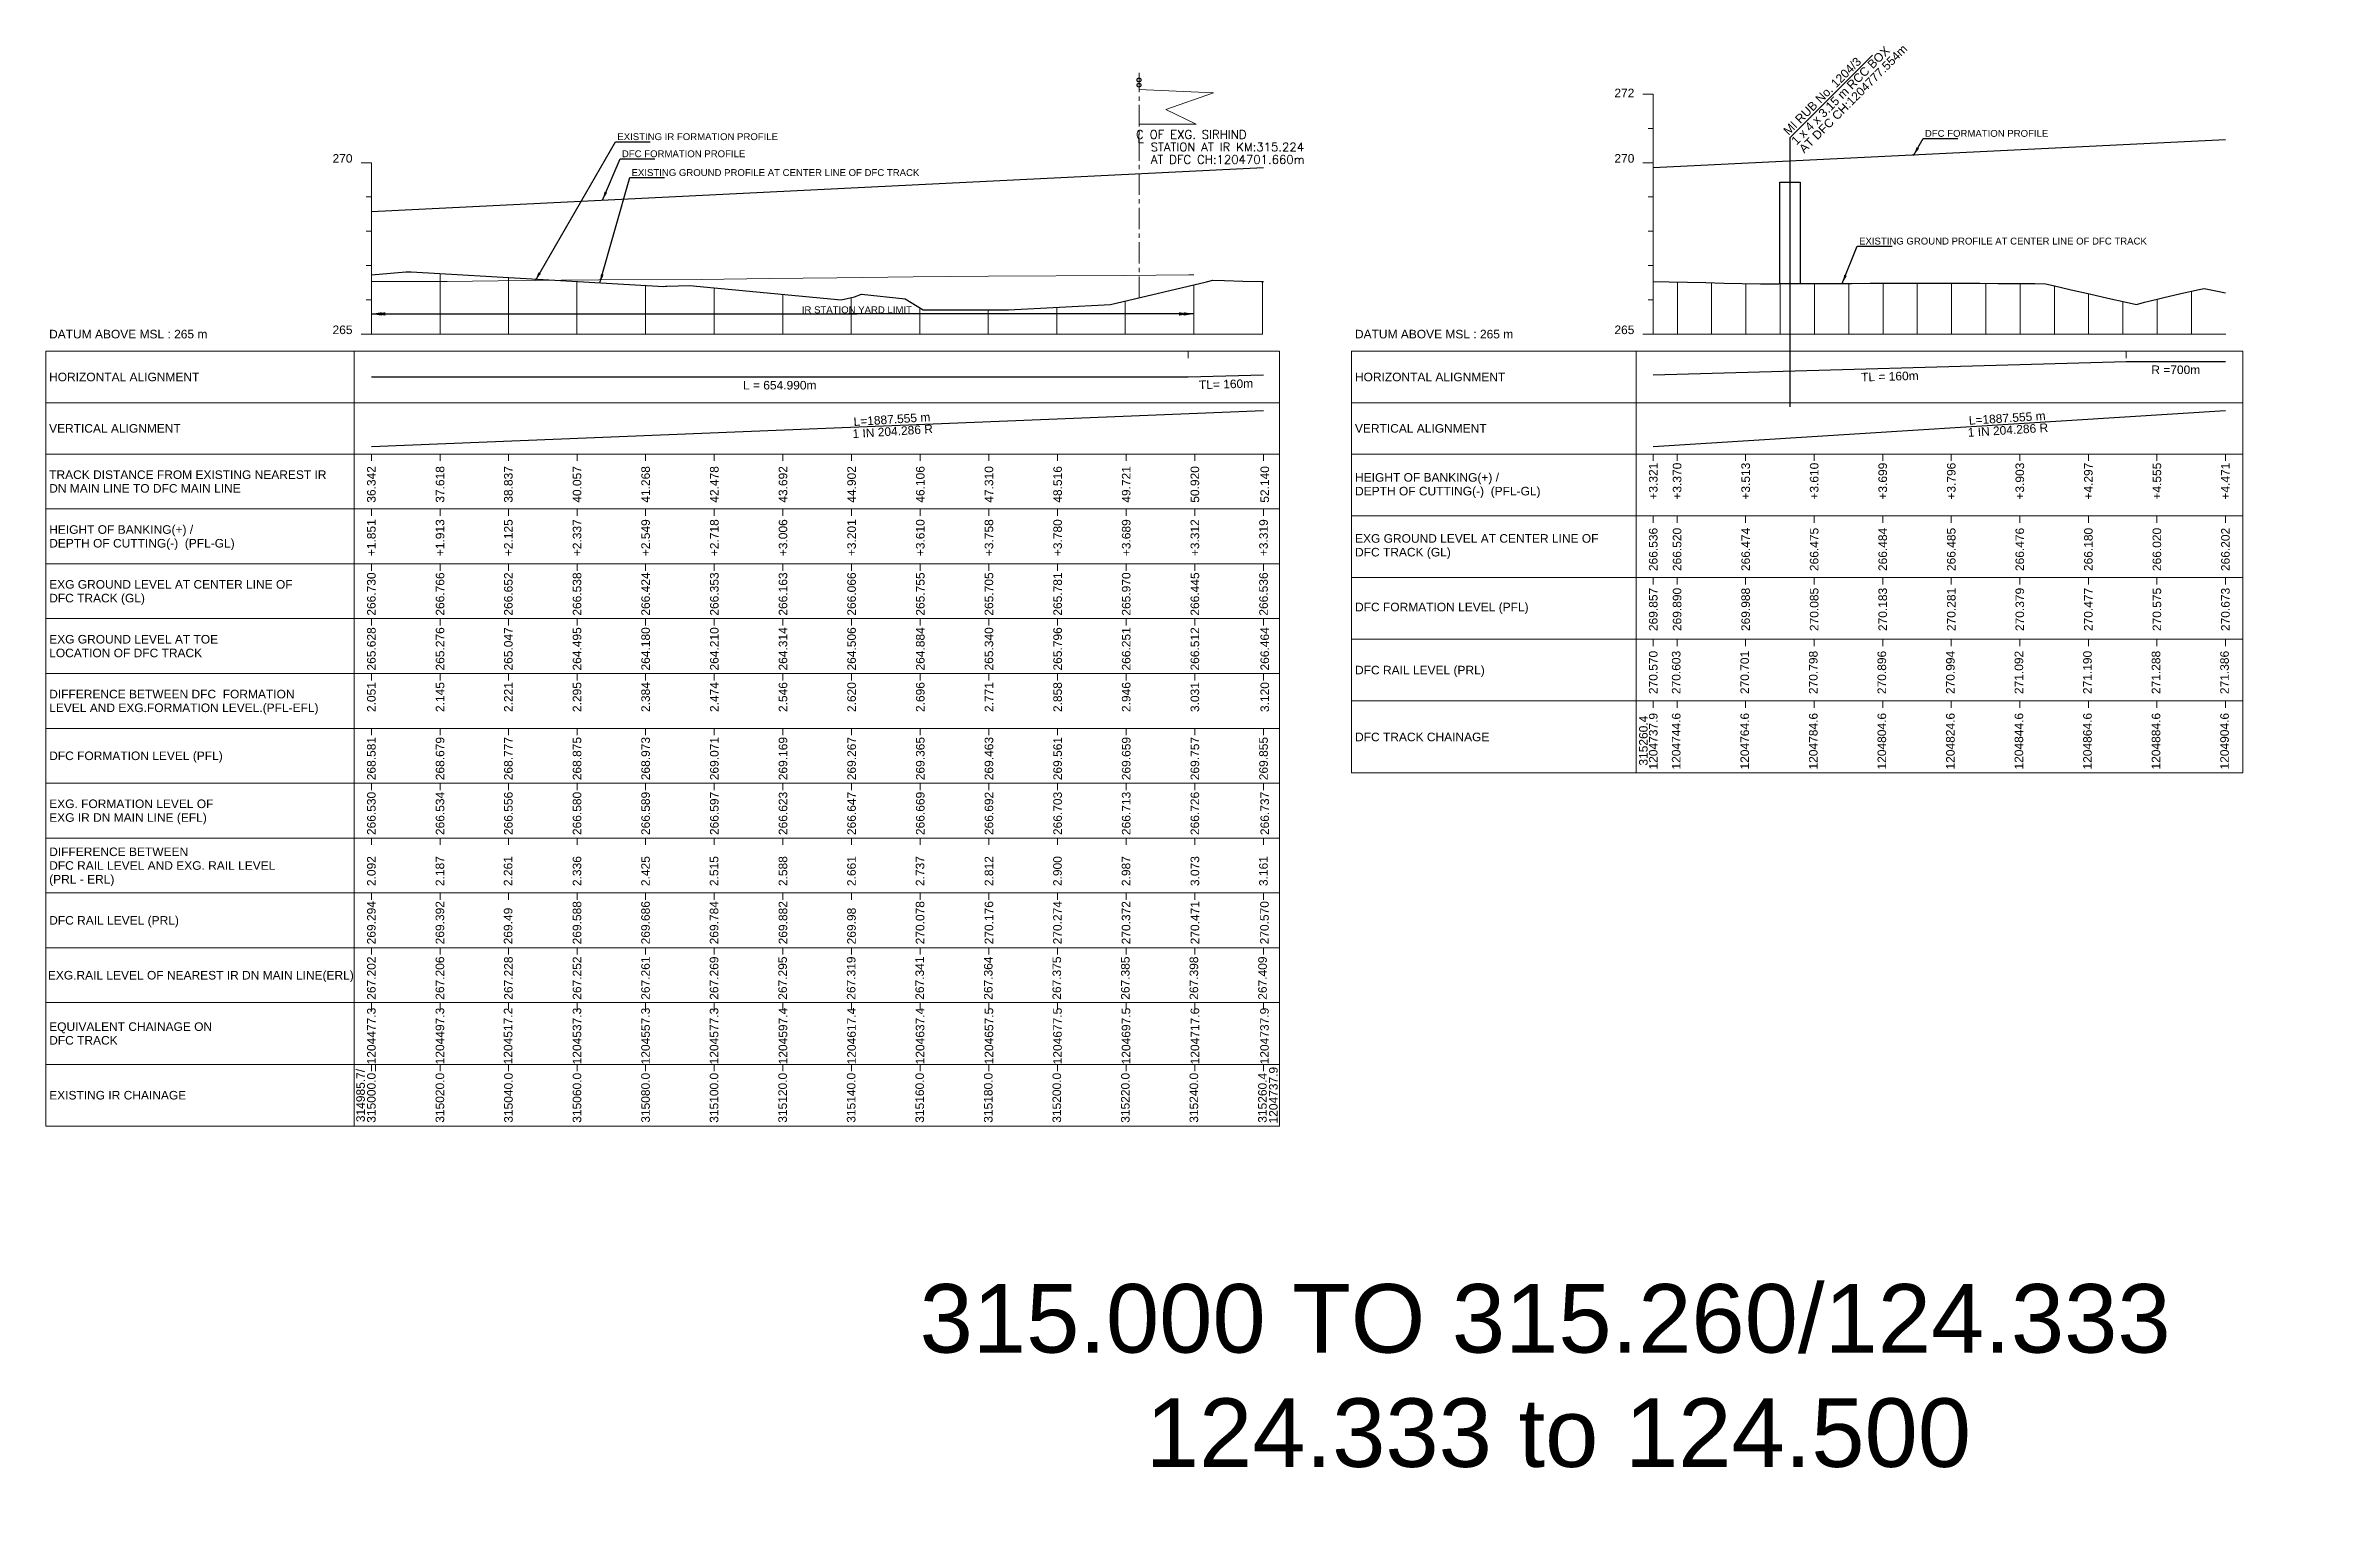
# Model space of a CAD drawing. Header units: metres. Extents: x 33905 to 43505, y -12340 to -11815.
# Drawn here: x 33905 to 34573, y -12340 to -11916 of the extents above; entities that cross this region are included whole.
import ezdxf
from ezdxf.enums import TextEntityAlignment as Align

# ---------------------------------------------------------------- set-up
doc = ezdxf.new("R2010")
doc.units = ezdxf.units.M
doc.header["$MEASUREMENT"] = 0
doc.linetypes.add('CENTER', pattern=[2, 1.25, -0.25, 0.25, -0.25])
doc.layers.get('0').update_dxf_attribs({"lineweight": 0})
for name, color, linetype, lineweight in [('LS BRIDGE INDICATION', 10, 'Continuous', 30), ('LS CUT FILL', 10, 'Continuous', 0), ('LS DATUM', 7, 'Continuous', 0), ('LS DATUM X', 7, 'Continuous', 0), ('LS DATUM Y', 7, 'Continuous', 0), ('LS DIFF. EXG.RL & PRO. RL', 10, 'Continuous', 0), ('LS DIFF. PFL & EFL', 10, 'Continuous', 0), ('LS EXG GL', 7, 'Continuous', 0), ('LS EXG IR CH', 7, 'Continuous', 0), ('LS EXG RL', 7, 'Continuous', 0), ('LS EXG. FL', 7, 'Continuous', 0), ('LS EXG. GL', 7, 'Continuous', 0), ('LS EXG. GL AT PRO. TOE', 7, 'Continuous', 0), ('LS EXG. IR CH', 7, 'Continuous', 0), ('LS EXG. RL', 7, 'Continuous', 0), ('LS FRAME', 7, 'Continuous', 0), ('LS PFL-EFL', 10, 'Continuous', 0), ('LS PRL-ERL', 10, 'Continuous', 0), ('LS PRO FL', 10, 'Continuous', 0), ('LS PRO. CUT & FILL', 10, 'Continuous', 0), ('LS PRO. DFCC CH', 10, 'Continuous', 0), ('LS PRO. FL', 10, 'Continuous', 0), ('LS PRO. RL', 10, 'Continuous', 0), ('LS PROFILE EXG FL', 7, 'Continuous', 25), ('LS PROFILE EXG GL', 7, 'Continuous', 30), ('LS PROFILE PRO FL', 1, 'Continuous', 30), ('LS TICKS', 7, 'Continuous', 0), ('LS TRACK CENTER', 10, 'Continuous', 0), ("LS TRACK CENTER's", 10, 'Continuous', 0), ('Profile Grid', 7, 'Continuous', 0)]:
    doc.layers.add(name, color=color, linetype=linetype, lineweight=lineweight)
for name, color, linetype in [("LS BRIDGE'S", 7, 'Continuous'), ('LS HORIZONTAL ALIGNMENT', 10, 'Continuous'), ('LS VERTICAL ALIGNMENT', 10, 'Continuous'), ('ref text', 3, 'Continuous'), ('STATION YARD LIMIT IN LS', 7, 'Continuous')]:
    doc.layers.add(name, color=color, linetype=linetype)
doc.styles.add('ROMANT', font='romant__.ttf')
doc.styles.get("Standard").update_dxf_attribs({"font": 'arial.ttf'})
doc.styles.add('Style-Arial', font='arial.ttf')
doc.styles.add('StyleArial', font='arial.ttf')
doc.dimstyles.get("Standard").update_dxf_attribs({"dimtxt": 0.18, "dimasz": 0.18, "dimexe": 0.18, "dimexo": 0.0625, "dimgap": 0.09, "dimtad": 0, "dimtih": 1, "dimtoh": 1, "dimdec": 4, "dimzin": 0, "dimdsep": 46, "dimtxsty": 'Standard', "dimcen": 0.09, "dimadec": 0, "dimazin": 0, "dimtfac": 1, "dimtdec": 4, "dimtofl": 0, "dimtmove": 0, "dimatfit": 3, "dimfxl": 1, "dimtolj": 1, "dimtzin": 0, "dimarcsym": 0})

msp = doc.modelspace()

# ---------------------------------------------------------------- texts
at = {"layer": "LS BRIDGE'S", "color": 10}
for s, p in [('1 x 4 x 3.15 m RCC BOX', (34415.83, -11945.01)), ('AT DFC CH:1204777.554m', (34418.09, -11947.39)), ('MI RUB No. 1204/3', (34413.53, -11942.17))]:
    msp.add_text(s, height=2.5, rotation=45, dxfattribs=at).set_placement(p)
at = {"layer": 'LS CUT FILL', "style": 'Style-Arial'}
for s, p in [('+3.321', (34374.03, -12037.5)), ('+3.370', (34380.99, -12037.5)), ('+3.513', (34400.99, -12037.5)), ('+3.610', (34420.99, -12037.5)), ('+3.699', (34440.99, -12037.5)), ('+3.796', (34460.99, -12037.5)), ('+3.903', (34480.99, -12037.5)), ('+4.297', (34500.99, -12037.5)), ('+4.555', (34520.99, -12037.5)), ('+4.471', (34540.99, -12037.5)), ('+1.851', (34000, -12054)), ('+1.913', (34020.04, -12054)), ('+2.125', (34039.97, -12054)), ('+2.337', (34060.01, -12054)), ('+2.549', (34080.02, -12054)), ('+2.718', (34100.07, -12054)), ('+3.006', (34120.11, -12054)), ('+3.201', (34140.12, -12054)), ('+3.610', (34160.16, -12054)), ('+3.758', (34180.2, -12054)), ('+3.780', (34200.24, -12054)), ('+3.689', (34220.25, -12054)), ('+3.312', (34240.29, -12054)), ('+3.319', (34260.32, -12054))]:
    msp.add_text(s, height=2.5, rotation=90, dxfattribs=at).set_placement(p, align=Align.MIDDLE_RIGHT)
at = {"layer": 'LS DATUM', "color": 7, "style": 'StyleArial'}
for p in [(33905.97, -12000), (34287, -12000)]:
    msp.add_text('DATUM ABOVE MSL : 265 m', height=2.5, rotation=0.00003, dxfattribs=at).set_placement(p, align=Align.MIDDLE_LEFT)
at = {"layer": 'LS DATUM Y', "color": 7, "lineweight": 0, "style": 'Style-Arial'}
for s, p in [('272', (34368.53, -11930.91)), ('270', (33994.5, -11950)), ('270', (33994.5, -11950)), ('270', (34368.53, -11950)), ('265', (33994.5, -12000)), ('265', (34368.53, -12000))]:
    msp.add_text(s, height=2.5, dxfattribs=at).set_placement(p, align=Align.RIGHT)
at = {"layer": 'LS DIFF. EXG.RL & PRO. RL', "color": 10, "style": 'StyleArial'}
for s, p in [('DIFFERENCE BETWEEN ', (33906, -12151)), ('(PRL - ERL)', (33906, -12159)), ('DFC RAIL LEVEL AND EXG. RAIL LEVEL ', (33906, -12155))]:
    msp.add_text(s, height=2.5, rotation=0.00003, dxfattribs=at).set_placement(p, align=Align.MIDDLE_LEFT)
at = {"layer": 'LS DIFF. PFL & EFL', "color": 10, "style": 'StyleArial'}
for s, p in [('DIFFERENCE BETWEEN DFC  FORMATION ', (33906, -12105)), ('LEVEL AND EXG.FORMATION LEVEL.(PFL-EFL)', (33906, -12109))]:
    msp.add_text(s, height=2.5, rotation=0.00003, dxfattribs=at).set_placement(p, align=Align.MIDDLE_LEFT)
at = {"layer": 'LS EXG GL', "style": 'Style-Arial'}
for s, p in [('266.536', (34374.03, -12056.5)), ('266.520', (34380.99, -12056.5)), ('266.474', (34400.99, -12056.5)), ('266.475', (34420.99, -12056.5)), ('266.484', (34440.99, -12056.5)), ('266.485', (34460.99, -12056.5)), ('266.476', (34480.99, -12056.5)), ('266.180', (34500.99, -12056.5)), ('266.020', (34520.99, -12056.5)), ('266.202', (34540.99, -12056.5)), ('266.730', (34000, -12069.5)), ('266.766', (34020.04, -12069.5)), ('266.652', (34039.97, -12069.5)), ('266.538', (34060.01, -12069.5)), ('266.424', (34080.02, -12069.5)), ('266.353', (34100.07, -12069.5)), ('266.163', (34120.11, -12069.5)), ('266.066', (34140.12, -12069.5)), ('265.755', (34160.16, -12069.5)), ('265.705', (34180.2, -12069.5)), ('265.781', (34200.24, -12069.5)), ('265.970', (34220.25, -12069.5)), ('266.445', (34240.29, -12069.5)), ('266.536', (34260.32, -12069.5))]:
    msp.add_text(s, height=2.5, rotation=90, dxfattribs=at).set_placement(p, align=Align.MIDDLE_RIGHT)
at = {"layer": 'LS EXG IR CH', "lineweight": 0, "style": 'Style-Arial'}
for s, p in [('315260.4', (34371.15, -12111.3)), ('314985.7/', (33996.85, -12214.33)), ('315000.0', (34000, -12215.47)), ('315020.0', (34020, -12215.47)), ('315040.0', (34040, -12215.47)), ('315060.0', (34060, -12215.47)), ('315080.0', (34080, -12215.47)), ('315100.0', (34100, -12215.47)), ('315120.0', (34120, -12215.47)), ('315140.0', (34140, -12215.47)), ('315160.0', (34160, -12215.47)), ('315180.0', (34180, -12215.47)), ('315200.0', (34200, -12215.47)), ('315220.0', (34220, -12215.47)), ('315240.0', (34240, -12215.47)), ('315260.4', (34260, -12215.47))]:
    msp.add_text(s, height=2.5, rotation=90, dxfattribs=at).set_placement(p, align=Align.MIDDLE_RIGHT)
at = {"layer": 'LS EXG RL', "style": 'Style-Arial'}
for s, p in [('267.202', (34000, -12181.54)), ('267.206', (34020, -12181.54)), ('267.228', (34040, -12181.54)), ('267.252', (34060, -12181.54)), ('267.261', (34080, -12181.54)), ('267.269', (34100, -12181.54)), ('267.295', (34120, -12181.54)), ('267.319', (34140, -12181.54)), ('267.341', (34160, -12181.54)), ('267.364', (34180, -12181.54)), ('267.375', (34200, -12181.54)), ('267.385', (34220, -12181.54)), ('267.398', (34240, -12181.54)), ('267.409', (34260.03, -12181.54))]:
    msp.add_text(s, height=2.5, rotation=90, dxfattribs=at).set_placement(p, align=Align.MIDDLE_RIGHT)
at = {"layer": 'LS EXG. FL', "style": 'StyleArial'}
for s, p in [('EXG. FORMATION LEVEL OF', (33906, -12137)), ('EXG IR DN MAIN LINE (EFL)', (33906, -12141))]:
    msp.add_text(s, height=2.5, rotation=0.00003, dxfattribs=at).set_placement(p, align=Align.MIDDLE_LEFT)
at = {"layer": 'LS EXG. FL'}
for s, p in [('266.530', (34000, -12133.5)), ('266.534', (34020.04, -12133.5)), ('266.556', (34039.97, -12133.5)), ('266.580', (34060.01, -12133.5)), ('266.589', (34080.02, -12133.5)), ('266.597', (34100.07, -12133.5)), ('266.623', (34120.11, -12133.5)), ('266.647', (34140.12, -12133.5)), ('266.669', (34160.16, -12133.5)), ('266.692', (34180.2, -12133.5)), ('266.703', (34200.24, -12133.5)), ('266.713', (34220.25, -12133.5)), ('266.726', (34240.29, -12133.5)), ('266.737', (34260.68, -12133.5))]:
    msp.add_text(s, height=2.5, rotation=90, dxfattribs=at).set_placement(p, align=Align.MIDDLE_RIGHT)
at = {"layer": 'LS EXG. GL', "color": 7, "style": 'StyleArial'}
for s, p in [('EXG GROUND LEVEL AT CENTER LINE OF ', (34287.03, -12059.6)), ('DFC TRACK (GL)', (34287.03, -12063.6)), ('EXG GROUND LEVEL AT CENTER LINE OF ', (33906, -12073)), ('DFC TRACK (GL)', (33906, -12077))]:
    msp.add_text(s, height=2.5, rotation=0.00003, dxfattribs=at).set_placement(p, align=Align.MIDDLE_LEFT)
at = {"layer": 'LS EXG. GL AT PRO. TOE'}
for s, p in [('265.628', (34000, -12085.5)), ('265.276', (34020.04, -12085.5)), ('265.047', (34039.97, -12085.5)), ('264.495', (34060.01, -12085.5)), ('264.180', (34080.02, -12085.5)), ('264.210', (34100.07, -12085.5)), ('264.314', (34120.11, -12085.5)), ('264.506', (34140.12, -12085.5)), ('264.884', (34160.16, -12085.5)), ('265.340', (34180.2, -12085.5)), ('265.796', (34200.24, -12085.5)), ('266.251', (34220.25, -12085.5)), ('266.512', (34240.29, -12085.5)), ('266.464', (34260.68, -12085.5))]:
    msp.add_text(s, height=2.5, rotation=90, dxfattribs=at).set_placement(p, align=Align.MIDDLE_RIGHT)
at = {"layer": 'LS EXG. GL AT PRO. TOE', "color": 7, "style": 'StyleArial'}
for s, p in [('EXG GROUND LEVEL AT TOE', (33906, -12089)), ('LOCATION OF DFC TRACK', (33906, -12093))]:
    msp.add_text(s, height=2.5, rotation=0.00003, dxfattribs=at).set_placement(p, align=Align.MIDDLE_LEFT)
at = {"layer": 'LS EXG. IR CH', "style": 'StyleArial'}
msp.add_text('EXISTING IR CHAINAGE', height=2.5, rotation=0.00003, dxfattribs=at).set_placement((33906, -12222), align=Align.MIDDLE_LEFT)
at = {"layer": 'LS EXG. RL', "style": 'StyleArial'}
msp.add_text('EXG.RAIL LEVEL OF NEAREST IR DN MAIN LINE(ERL)', height=2.5, rotation=0.00003, dxfattribs=at).set_placement((33905.61, -12187), align=Align.MIDDLE_LEFT)
at = {"layer": 'LS HORIZONTAL ALIGNMENT', "style": 'StyleArial'}
for p in [(33905.97, -12012.5), (34287, -12012.5)]:
    msp.add_text('HORIZONTAL ALIGNMENT', height=2.5, rotation=0.00003, dxfattribs=at).set_placement(p, align=Align.MIDDLE_LEFT)
at = {"layer": 'LS HORIZONTAL ALIGNMENT', "char_height": 2.5, "attachment_point": 5, "line_spacing_factor": 0.6, "style": 'Style-Arial'}
for s, insert, rotation in [('TL = 160m', (34443.08, -12012.35), 1.60542), ('TL= 160m', (34249.38, -12014.6), 1.6461)]:
    msp.add_mtext(s, dxfattribs=dict(at, insert=insert, rotation=rotation))
for s, insert in [('R =700m', (34526.51, -12010.42)), ('L = 654.990m', (34119.16, -12014.92))]:
    msp.add_mtext(s, dxfattribs=dict(at, insert=insert))
at = {"layer": 'LS PFL-EFL'}
for s, p in [('2.051', (34000, -12101.5)), ('2.145', (34020.04, -12101.5)), ('2.221', (34039.97, -12101.5)), ('2.295', (34060.01, -12101.5)), ('2.384', (34080.02, -12101.5)), ('2.474', (34100.07, -12101.5)), ('2.546', (34120.11, -12101.5)), ('2.620', (34140.12, -12101.5)), ('2.696', (34160.16, -12101.5)), ('2.771', (34180.2, -12101.5)), ('2.858', (34200.24, -12101.5)), ('2.946', (34220.25, -12101.5)), ('3.031', (34240.29, -12101.5)), ('3.120', (34260.68, -12101.5))]:
    msp.add_text(s, height=2.5, rotation=90, dxfattribs=at).set_placement(p, align=Align.MIDDLE_RIGHT)
at = {"layer": 'LS PRL-ERL'}
for s, p in [('2.092', (34001.25, -12161)), ('2.187', (34021.25, -12161)), ('2.261', (34041.15, -12161)), ('2.336', (34061.25, -12161)), ('2.425', (34081.25, -12161)), ('2.515', (34101.25, -12161)), ('2.588', (34121.35, -12161)), ('2.661', (34141.35, -12161)), ('2.737', (34161.35, -12161)), ('2.812', (34181.45, -12161)), ('2.900', (34201.45, -12161)), ('2.987', (34221.45, -12161)), ('3.073', (34241.55, -12161)), ('3.161', (34261.55, -12161))]:
    msp.add_text(s, height=2.5, rotation=90, dxfattribs=at).set_placement(p)
at = {"layer": 'LS PRO FL', "style": 'Style-Arial'}
for s, p in [('269.857', (34374.03, -12074)), ('269.890', (34380.99, -12074)), ('269.988', (34400.99, -12074)), ('270.085', (34420.99, -12074)), ('270.183', (34440.99, -12074)), ('270.281', (34460.99, -12074)), ('270.379', (34480.99, -12074)), ('270.477', (34500.99, -12074)), ('270.575', (34520.99, -12074)), ('270.673', (34540.99, -12074)), ('268.581', (34000, -12117.5)), ('268.679', (34020.04, -12117.5)), ('268.777', (34039.97, -12117.5)), ('268.875', (34060.01, -12117.5)), ('268.973', (34080.02, -12117.5)), ('269.071', (34100.07, -12117.5)), ('269.169', (34120.11, -12117.5)), ('269.267', (34140.12, -12117.5)), ('269.365', (34160.16, -12117.5)), ('269.463', (34180.2, -12117.5)), ('269.561', (34200.24, -12117.5)), ('269.659', (34220.25, -12117.5)), ('269.757', (34240.29, -12117.5)), ('269.855', (34260.32, -12117.5))]:
    msp.add_text(s, height=2.5, rotation=90, dxfattribs=at).set_placement(p, align=Align.MIDDLE_RIGHT)
at = {"layer": 'LS PRO. CUT & FILL', "color": 10, "style": 'StyleArial'}
for s, p in [('HEIGHT OF BANKING(+) /', (34287.03, -12041.8)), ('DEPTH OF CUTTING(-)  (PFL-GL)', (34287.03, -12045.8)), ('HEIGHT OF BANKING(+) /', (33906, -12057)), ('DEPTH OF CUTTING(-)  (PFL-GL)', (33906, -12061))]:
    msp.add_text(s, height=2.5, rotation=0.00003, dxfattribs=at).set_placement(p, align=Align.MIDDLE_LEFT)
at = {"layer": 'LS PRO. DFCC CH'}
for s, p in [('1204737.9', (34375.28, -12127)), ('1204744.6', (34381.98, -12127)), ('1204764.6', (34401.98, -12127)), ('1204784.6', (34421.98, -12127)), ('1204804.6', (34441.98, -12127)), ('1204824.6', (34461.98, -12127)), ('1204844.6', (34481.98, -12127)), ('1204864.6', (34501.98, -12127)), ('1204884.6', (34521.98, -12127)), ('1204904.6', (34541.98, -12127)), ('1204477.3', (34001.25, -12213)), ('1204497.3', (34021.25, -12213)), ('1204517.2', (34041.15, -12213)), ('1204537.3', (34061.25, -12213)), ('1204557.3', (34081.25, -12213)), ('1204577.3', (34101.25, -12213)), ('1204597.4', (34121.35, -12213)), ('1204617.4', (34141.35, -12213)), ('1204637.4', (34161.35, -12213)), ('1204657.5', (34181.45, -12213)), ('1204677.5', (34201.45, -12213)), ('1204697.5', (34221.45, -12213)), ('1204717.6', (34241.55, -12213)), ('1204737.9', (34261.85, -12213)), ('1204737.9', (34264.45, -12230.25))]:
    msp.add_text(s, height=2.5, rotation=90, dxfattribs=at).set_placement(p)
at = {"layer": 'LS PRO. DFCC CH', "color": 10, "style": 'Style-Arial'}
for s, p in [('DFC TRACK CHAINAGE', (34287.03, -12117.5)), ('EQUIVALENT CHAINAGE ON ', (33906, -12202)), ('DFC TRACK', (33906, -12206))]:
    msp.add_text(s, height=2.5, rotation=0.00003, dxfattribs=at).set_placement(p, align=Align.MIDDLE_LEFT)
at = {"layer": 'LS PRO. FL', "color": 10, "style": 'StyleArial'}
for p in [(34287.03, -12079.6), (33906, -12123)]:
    msp.add_text('DFC FORMATION LEVEL (PFL) ', height=2.5, rotation=0.00003, dxfattribs=at).set_placement(p, align=Align.MIDDLE_LEFT)
at = {"layer": 'LS PRO. RL'}
for s, p in [('270.570', (34375.28, -12105)), ('270.603', (34381.98, -12105)), ('270.701', (34401.98, -12105)), ('270.798', (34421.98, -12105)), ('270.896', (34441.98, -12105)), ('270.994', (34461.98, -12105)), ('271.092', (34481.98, -12105)), ('271.190', (34501.98, -12105)), ('271.288', (34521.98, -12105)), ('271.386', (34541.98, -12105)), ('269.294', (34001.25, -12178)), ('269.392', (34021.25, -12178)), ('269.588', (34061.25, -12178)), ('269.686', (34081.25, -12178)), ('269.784', (34101.25, -12178)), ('269.882', (34121.35, -12178)), ('270.078', (34161.35, -12178)), ('270.176', (34181.45, -12178)), ('270.274', (34201.45, -12178)), ('270.372', (34221.45, -12178)), ('270.471', (34241.55, -12178)), ('270.570', (34261.85, -12178)), ('269.49', (34041.15, -12178)), ('269.98', (34141.35, -12178))]:
    msp.add_text(s, height=2.5, rotation=90, dxfattribs=at).set_placement(p)
at = {"layer": 'LS PRO. RL', "color": 10, "style": 'StyleArial'}
for p in [(34287.03, -12098), (33906, -12171)]:
    msp.add_text('DFC RAIL LEVEL (PRL)', height=2.5, rotation=0.00003, dxfattribs=at).set_placement(p, align=Align.MIDDLE_LEFT)
at = {"layer": 'LS PROFILE EXG FL', "color": 7, "linetype": 'Continuous', "lineweight": 0, "style": 'Style-Arial'}
msp.add_text('EXISTING IR FORMATION PROFILE', height=2, dxfattribs=at).set_placement((34071.78, -11943.41, 0))
at = {"layer": 'LS PROFILE EXG GL', "color": 7, "lineweight": 0, "style": 'Style-Arial'}
for p in [(34075.92, -11953.88), (34434.09, -11973.87, 0)]:
    msp.add_text('EXISTING GROUND PROFILE AT CENTER LINE OF DFC TRACK', height=2, dxfattribs=at).set_placement(p)
at = {"layer": 'LS PROFILE PRO FL', "style": 'Style-Arial'}
for p in [(34452.52, -11942.45), (34072.33, -11948.4, 0)]:
    msp.add_text(' DFC FORMATION PROFILE', height=2, dxfattribs=at).set_placement(p)
at = {"layer": 'LS TRACK CENTER'}
for s, p in [('36.342', (34000, -12038.5)), ('37.618', (34020.04, -12038.5)), ('38.837', (34039.97, -12038.5)), ('40.057', (34060.01, -12038.5)), ('41.268', (34080.02, -12038.5)), ('42.478', (34100.07, -12038.5)), ('43.692', (34120.11, -12038.5)), ('44.902', (34140.12, -12038.5)), ('46.106', (34160.16, -12038.5)), ('47.310', (34180.2, -12038.5)), ('48.516', (34200.24, -12038.5)), ('49.721', (34220.25, -12038.5)), ('50.920', (34240.29, -12038.5)), ('52.140', (34260.68, -12038.5))]:
    msp.add_text(s, height=2.5, rotation=90, dxfattribs=at).set_placement(p, align=Align.MIDDLE_RIGHT)
at = {"layer": "LS TRACK CENTER's", "color": 10, "style": 'StyleArial'}
for s, p in [('TRACK DISTANCE FROM EXISTING NEAREST IR ', (33906, -12041)), ('DN MAIN LINE TO DFC MAIN LINE', (33906, -12045))]:
    msp.add_text(s, height=2.5, rotation=0.00003, dxfattribs=at).set_placement(p, align=Align.MIDDLE_LEFT)
at = {"layer": 'LS VERTICAL ALIGNMENT', "style": 'StyleArial'}
for p in [(33905.97, -12027.5), (34287, -12027.5)]:
    msp.add_text('VERTICAL ALIGNMENT', height=2.5, rotation=0.00003, dxfattribs=at).set_placement(p, align=Align.MIDDLE_LEFT)
at = {"layer": 'LS VERTICAL ALIGNMENT', "char_height": 2.5, "attachment_point": 5, "rotation": 3.59851, "line_spacing_factor": 0.84, "style": 'Style-Arial'}
for insert in [(34152.01, -12026.62), (34477.42, -12026.25)]:
    msp.add_mtext('L=1887.555 m\\P1 IN 204.286 R ', dxfattribs=dict(at, insert=insert))
at = {"layer": 'ref text', "color": 3, "insert": (34130, -12330.71), "char_height": 20, "width": 432.7377, "attachment_point": 7, "bg_fill": 3, "box_fill_scale": 1.5, "bg_fill_color": 256, "bg_fill_transparency": 0}
msp.add_mtext('\\pxqc;315.000 TO 315.260/124.333  124.333 to 124.500', dxfattribs=at)
at = {"layer": 'STATION YARD LIMIT IN LS', "color": 10, "char_height": 2.5, "attachment_point": 7, "line_spacing_factor": 0.6, "style": 'ROMANT'}
for s, insert in [('{\\C7;C OF EXG. SIRHIND}', (34223.12, -11943.02)), ('{\\C7;L}', (34223.55, -11944.16)), ('{\\C7;STATION AT IR KM:315.224}', (34227.38, -11946.67)), ('AT DFC CH:1204701.660m', (34227.43, -11950.33))]:
    msp.add_mtext(s, dxfattribs=dict(at, insert=insert))
at = {"layer": 'STATION YARD LIMIT IN LS', "lineweight": 15, "insert": (34141.67, -11992.93), "char_height": 2, "attachment_point": 5, "rotation": 0.00003, "line_spacing_factor": 0.84, "style": 'Style-Arial'}
msp.add_mtext('IR STATION YARD LIMIT', dxfattribs=at)

# ---------------------------------------------------------------- linework, layer by layer
msp.add_lwpolyline([(33905, -12005), (33995, -12005)])
at = {"layer": 'LS BRIDGE INDICATION'}
msp.add_lwpolyline([(34410.95, -11955.7), (34416.95, -11955.7), (34416.95, -11985.3), (34410.95, -11985.3)], close=True, dxfattribs=at)
at = {"layer": "LS BRIDGE'S", "color": 10}
msp.add_lwpolyline([(34413.95, -12021.17), (34413.95, -11942.66), (34437.99, -11918.61)], dxfattribs=at)
at = {"layer": "LS BRIDGE'S"}
for centre in [(34223.99, -11925.89), (34223.99, -11927.4)]:
    msp.add_circle(centre, 0.566, dxfattribs=at)
at = {"layer": 'LS DATUM X', "color": 7, "linetype": 'Continuous', "lineweight": 0}
for p, q in [((34000, -12000), (34259.99, -12000)), ((34374.03, -12000), (34541.08, -12000))]:
    msp.add_line(p, q, dxfattribs=at)
at = {"layer": 'LS DATUM Y', "color": 7, "linetype": 'Continuous', "lineweight": 0}
for p, q in [((34371.03, -11930), (34374.03, -11930)), ((34374.03, -12000), (34374.03, -11930)), ((34372.53, -11940), (34374.03, -11940)), ((33997, -11950), (34000, -11950)), ((33997, -11950), (34000, -11950)), ((34000, -12000), (34000, -11950)), ((34371.03, -11950), (34374.03, -11950)), ((33998.5, -11960), (34000, -11960)), ((34372.53, -11960), (34374.03, -11960)), ((33998.5, -11970), (34000, -11970)), ((34372.53, -11970), (34374.03, -11970)), ((33998.5, -11980), (34000, -11980)), ((34372.53, -11980), (34374.03, -11980)), ((33998.5, -11990), (34000, -11990)), ((34372.53, -11990), (34374.03, -11990)), ((33997, -12000), (34000, -12000)), ((34371.03, -12000), (34374.03, -12000))]:
    msp.add_line(p, q, dxfattribs=at)
at = {"layer": 'LS FRAME'}
for points in [[(33995, -12231), (33905, -12231), (33905, -12005)], [(34369.03, -12005), (34286.03, -12005), (34286.03, -12020), (34369.03, -12020)], [(33995, -12020), (33905, -12020)], [(34369.03, -12020), (34286.03, -12020), (34286.03, -12035), (34369.03, -12035)], [(33995, -12035), (33905, -12035)], [(34369.03, -12035), (34286.03, -12035), (34286.03, -12053), (34369.03, -12053)], [(33995, -12051), (33905, -12051)], [(33905, -12051), (33995, -12051)], [(34369.03, -12053), (34286.03, -12053), (34286.03, -12071), (34369.03, -12071)], [(33995, -12067), (33905, -12067)], [(33905, -12067), (33995, -12067)], [(34369.03, -12071), (34286.03, -12071), (34286.03, -12089), (34369.03, -12089)], [(33995, -12083), (33905, -12083)], [(33905, -12083), (33995, -12083)], [(34369.03, -12089), (34286.03, -12089), (34286.03, -12107), (34369.03, -12107)], [(33995, -12099), (33905, -12099)], [(34369.03, -12107), (34286.03, -12107), (34286.03, -12128), (34369.03, -12128)], [(33995, -12115), (33905, -12115)], [(33905, -12115), (33995, -12115)], [(33995, -12131), (33905, -12131)], [(33905, -12131), (33995, -12131)], [(33995, -12147), (33905, -12147)], [(33905, -12147), (33995, -12147)], [(33995, -12163), (33905, -12163)], [(33905, -12163), (33995, -12163)], [(33995, -12179), (33905, -12179)], [(33995, -12195), (33905, -12195)], [(33995, -12213), (33905, -12213)]]:
    msp.add_lwpolyline(points, dxfattribs=at)
at = {"layer": 'LS FRAME', "color": 7, "linetype": 'Continuous', "lineweight": 0, "flags": 128}
for points in [[(33995, -12020), (34264.99, -12020), (34264.99, -12005), (33995, -12005), (33995, -12020)], [(34369.03, -12020), (34546.08, -12020), (34546.08, -12005), (34369.03, -12005), (34369.03, -12020)], [(33995, -12035), (34264.99, -12035), (34264.99, -12020), (33995, -12020), (33995, -12035)], [(34369.03, -12035), (34546.08, -12035), (34546.08, -12020), (34369.03, -12020), (34369.03, -12035)], [(33995, -12051), (34264.99, -12051), (34264.99, -12035), (33995, -12035), (33995, -12051)], [(34369.03, -12053), (34546.08, -12053), (34546.08, -12035), (34369.03, -12035), (34369.03, -12053)], [(33995, -12067), (34264.99, -12067), (34264.99, -12051), (33995, -12051), (33995, -12067)], [(34369.03, -12071), (34546.08, -12071), (34546.08, -12053), (34369.03, -12053), (34369.03, -12071)], [(33995, -12083), (34264.99, -12083), (34264.99, -12067), (33995, -12067), (33995, -12083)], [(34369.03, -12089), (34546.08, -12089), (34546.08, -12071), (34369.03, -12071), (34369.03, -12089)], [(33995, -12099), (34264.99, -12099), (34264.99, -12083), (33995, -12083), (33995, -12099)], [(34369.03, -12107), (34546.08, -12107), (34546.08, -12089), (34369.03, -12089), (34369.03, -12107)], [(33995, -12115), (34264.99, -12115), (34264.99, -12099), (33995, -12099), (33995, -12115)], [(34369.03, -12128), (34546.08, -12128), (34546.08, -12107), (34369.03, -12107), (34369.03, -12128)], [(33995, -12131), (34264.99, -12131), (34264.99, -12115), (33995, -12115), (33995, -12131)], [(33995, -12147), (34264.99, -12147), (34264.99, -12131), (33995, -12131), (33995, -12147)], [(33995, -12163), (34264.99, -12163), (34264.99, -12147), (33995, -12147), (33995, -12163)], [(33995, -12179), (34264.99, -12179), (34264.99, -12163), (33995, -12163), (33995, -12179)], [(33995, -12195), (34264.99, -12195), (34264.99, -12179), (33995, -12179), (33995, -12195)], [(33995, -12213), (34264.99, -12213), (34264.99, -12195), (33995, -12195), (33995, -12213)], [(33995, -12231), (34264.99, -12231), (34264.99, -12213), (33995, -12213), (33995, -12231)]]:
    msp.add_lwpolyline(points, close=True, dxfattribs=at)
at = {"layer": 'LS HORIZONTAL ALIGNMENT', "flags": 128}
for points in [[(34000, -12012.5), (34238.31, -12012.5), (34238.31, -12012.5), (34260.32, -12011.87)], [(34374.03, -12011.87), (34512.02, -12008), (34512.02, -12008), (34540.99, -12008)]]:
    msp.add_lwpolyline(points, dxfattribs=at)
at = {"layer": 'LS PROFILE EXG FL', "lineweight": 0}
msp.add_lwpolyline([(34000, -11984.7), (34022.16, -11984.66), (34044.39, -11984.38), (34066.33, -11984.13), (34096.25, -11984.08), (34116.18, -11983.82), (34135.84, -11983.58), (34158.06, -11983.33), (34180.09, -11983.08), (34219.42, -11982.87), (34238.51, -11982.75), (34240, -11982.74)], dxfattribs=at)
at = {"layer": 'LS PROFILE EXG GL', "flags": 128}
for points in [[(34000, -11982.7), (34010.1, -11981.85), (34010.83, -11981.85), (34011.6, -11981.86), (34085.38, -11986.07), (34085.85, -11986.02), (34086.25, -11986.02), (34092.84, -11985.79), (34137.09, -11989.97), (34141, -11989.16), (34143.02, -11988.37), (34155.77, -11989.75), (34160.97, -11992.95), (34185.88, -11992.95), (34215.71, -11991.37), (34238.31, -11986.02), (34243.65, -11984.75), (34245.52, -11984.31), (34248.98, -11984.39), (34254.31, -11984.51), (34259.65, -11984.63), (34260.32, -11984.64)], [(34374.03, -11984.64), (34378.69, -11984.75), (34384.02, -11984.87), (34389.35, -11984.99), (34394.69, -11985.11), (34400.02, -11985.23), (34405.35, -11985.36), (34405.66, -11985.37), (34410.69, -11985.32), (34416.02, -11985.28), (34421.35, -11985.25), (34426.69, -11985.21), (34432.02, -11985.19), (34437.35, -11985.17), (34442.69, -11985.15), (34448.02, -11985.14), (34453.35, -11985.14), (34458.69, -11985.14), (34464.02, -11985.15), (34469.35, -11985.17), (34474.69, -11985.2), (34480.02, -11985.23), (34485.35, -11985.28), (34488.52, -11985.31), (34490.69, -11985.82), (34496.02, -11987.06), (34501.35, -11988.29), (34506.69, -11989.49), (34512.02, -11990.68), (34515.06, -11991.34), (34517.35, -11990.69), (34518.22, -11990.45), (34522.67, -11989.41), (34528, -11988.19), (34533.33, -11986.97), (34534.75, -11986.65), (34538.65, -11987.48), (34540.99, -11987.98)]]:
    msp.add_lwpolyline(points, dxfattribs=at)
at = {"layer": 'LS PROFILE PRO FL'}
for p, q in [((34374.03, -11951.45), (34540.99, -11943.27)), ((34000, -11964.19), (34260.32, -11951.45))]:
    msp.add_line(p, q, dxfattribs=at)
at = {"layer": 'LS TICKS', "color": 7, "linetype": 'Continuous', "lineweight": 0, "flags": 128}
for points in [[(34238.31, -12007), (34238.31, -12005)], [(34512.02, -12007), (34512.02, -12005)], [(34000, -12037), (34000, -12035)], [(34020.04, -12037), (34020.04, -12035)], [(34039.97, -12037), (34039.97, -12035)], [(34060.01, -12037), (34060.01, -12035)], [(34080.02, -12037), (34080.02, -12035)], [(34100.07, -12037), (34100.07, -12035)], [(34120.11, -12037), (34120.11, -12035)], [(34140.12, -12037), (34140.12, -12035)], [(34160.16, -12037), (34160.16, -12035)], [(34180.2, -12037), (34180.2, -12035)], [(34200.24, -12037), (34200.24, -12035)], [(34220.25, -12037), (34220.25, -12035)], [(34240.29, -12037), (34240.29, -12035)], [(34260.32, -12037), (34260.32, -12035)], [(34374.03, -12037), (34374.03, -12035)], [(34380.99, -12037), (34380.99, -12035)], [(34400.99, -12037), (34400.99, -12035)], [(34420.99, -12037), (34420.99, -12035)], [(34440.99, -12037), (34440.99, -12035)], [(34460.99, -12037), (34460.99, -12035)], [(34480.99, -12037), (34480.99, -12035)], [(34500.99, -12037), (34500.99, -12035)], [(34520.99, -12037), (34520.99, -12035)], [(34540.99, -12037), (34540.99, -12035)], [(34000, -12053), (34000, -12051)], [(34020.04, -12053), (34020.04, -12051)], [(34039.97, -12053), (34039.97, -12051)], [(34060.01, -12053), (34060.01, -12051)], [(34080.02, -12053), (34080.02, -12051)], [(34100.07, -12053), (34100.07, -12051)], [(34120.11, -12053), (34120.11, -12051)], [(34140.12, -12053), (34140.12, -12051)], [(34160.16, -12053), (34160.16, -12051)], [(34180.2, -12053), (34180.2, -12051)], [(34200.24, -12053), (34200.24, -12051)], [(34220.25, -12053), (34220.25, -12051)], [(34240.29, -12053), (34240.29, -12051)], [(34260.32, -12053), (34260.32, -12051)], [(34374.03, -12055), (34374.03, -12053)], [(34380.99, -12055), (34380.99, -12053)], [(34400.99, -12055), (34400.99, -12053)], [(34420.99, -12055), (34420.99, -12053)], [(34440.99, -12055), (34440.99, -12053)], [(34460.99, -12055), (34460.99, -12053)], [(34480.99, -12055), (34480.99, -12053)], [(34500.99, -12055), (34500.99, -12053)], [(34520.99, -12055), (34520.99, -12053)], [(34540.99, -12055), (34540.99, -12053)], [(34000, -12069), (34000, -12067)], [(34020.04, -12069), (34020.04, -12067)], [(34039.97, -12069), (34039.97, -12067)], [(34060.01, -12069), (34060.01, -12067)], [(34080.02, -12069), (34080.02, -12067)], [(34100.07, -12069), (34100.07, -12067)], [(34120.11, -12069), (34120.11, -12067)], [(34140.12, -12069), (34140.12, -12067)], [(34160.16, -12069), (34160.16, -12067)], [(34180.2, -12069), (34180.2, -12067)], [(34200.24, -12069), (34200.24, -12067)], [(34220.25, -12069), (34220.25, -12067)], [(34240.29, -12069), (34240.29, -12067)], [(34260.32, -12069), (34260.32, -12067)], [(34374.03, -12073), (34374.03, -12071)], [(34380.99, -12073), (34380.99, -12071)], [(34400.99, -12073), (34400.99, -12071)], [(34420.99, -12073), (34420.99, -12071)], [(34440.99, -12073), (34440.99, -12071)], [(34460.99, -12073), (34460.99, -12071)], [(34480.99, -12073), (34480.99, -12071)], [(34500.99, -12073), (34500.99, -12071)], [(34520.99, -12073), (34520.99, -12071)], [(34540.99, -12073), (34540.99, -12071)], [(34000, -12085), (34000, -12083)], [(34020.04, -12085), (34020.04, -12083)], [(34039.97, -12085), (34039.97, -12083)], [(34060.01, -12085), (34060.01, -12083)], [(34080.02, -12085), (34080.02, -12083)], [(34100.07, -12085), (34100.07, -12083)], [(34120.11, -12085), (34120.11, -12083)], [(34140.12, -12085), (34140.12, -12083)], [(34160.16, -12085), (34160.16, -12083)], [(34180.2, -12085), (34180.2, -12083)], [(34200.24, -12085), (34200.24, -12083)], [(34220.25, -12085), (34220.25, -12083)], [(34240.29, -12085), (34240.29, -12083)], [(34260.32, -12085), (34260.32, -12083)], [(34374.03, -12091), (34374.03, -12089)], [(34380.99, -12091), (34380.99, -12089)], [(34400.99, -12091), (34400.99, -12089)], [(34420.99, -12091), (34420.99, -12089)], [(34440.99, -12091), (34440.99, -12089)], [(34460.99, -12091), (34460.99, -12089)], [(34480.99, -12091), (34480.99, -12089)], [(34500.99, -12091), (34500.99, -12089)], [(34520.99, -12091), (34520.99, -12089)], [(34540.99, -12091), (34540.99, -12089)], [(34000, -12101), (34000, -12099)], [(34020.04, -12101), (34020.04, -12099)], [(34039.97, -12101), (34039.97, -12099)], [(34060.01, -12101), (34060.01, -12099)], [(34080.02, -12101), (34080.02, -12099)], [(34100.07, -12101), (34100.07, -12099)], [(34120.11, -12101), (34120.11, -12099)], [(34140.12, -12101), (34140.12, -12099)], [(34160.16, -12101), (34160.16, -12099)], [(34180.2, -12101), (34180.2, -12099)], [(34200.24, -12101), (34200.24, -12099)], [(34220.25, -12101), (34220.25, -12099)], [(34240.29, -12101), (34240.29, -12099)], [(34260.32, -12101), (34260.32, -12099)], [(34374.03, -12109), (34374.03, -12107)], [(34380.99, -12109), (34380.99, -12107)], [(34400.99, -12109), (34400.99, -12107)], [(34420.99, -12109), (34420.99, -12107)], [(34440.99, -12109), (34440.99, -12107)], [(34460.99, -12109), (34460.99, -12107)], [(34480.99, -12109), (34480.99, -12107)], [(34500.99, -12109), (34500.99, -12107)], [(34520.99, -12109), (34520.99, -12107)], [(34540.99, -12109), (34540.99, -12107)], [(34000, -12117), (34000, -12115)], [(34020.04, -12117), (34020.04, -12115)], [(34039.97, -12117), (34039.97, -12115)], [(34060.01, -12117), (34060.01, -12115)], [(34080.02, -12117), (34080.02, -12115)], [(34100.07, -12117), (34100.07, -12115)], [(34120.11, -12117), (34120.11, -12115)], [(34140.12, -12117), (34140.12, -12115)], [(34160.16, -12117), (34160.16, -12115)], [(34180.2, -12117), (34180.2, -12115)], [(34200.24, -12117), (34200.24, -12115)], [(34220.25, -12117), (34220.25, -12115)], [(34240.29, -12117), (34240.29, -12115)], [(34260.32, -12117), (34260.32, -12115)], [(34000, -12133), (34000, -12131)], [(34020.04, -12133), (34020.04, -12131)], [(34039.97, -12133), (34039.97, -12131)], [(34060.01, -12133), (34060.01, -12131)], [(34080.02, -12133), (34080.02, -12131)], [(34100.07, -12133), (34100.07, -12131)], [(34120.11, -12133), (34120.11, -12131)], [(34140.12, -12133), (34140.12, -12131)], [(34160.16, -12133), (34160.16, -12131)], [(34180.2, -12133), (34180.2, -12131)], [(34200.24, -12133), (34200.24, -12131)], [(34220.25, -12133), (34220.25, -12131)], [(34240.29, -12133), (34240.29, -12131)], [(34260.32, -12133), (34260.32, -12131)], [(34000, -12149), (34000, -12147)], [(34020.04, -12149), (34020.04, -12147)], [(34039.97, -12149), (34039.97, -12147)], [(34060.01, -12149), (34060.01, -12147)], [(34080.02, -12149), (34080.02, -12147)], [(34100.07, -12149), (34100.07, -12147)], [(34120.11, -12149), (34120.11, -12147)], [(34140.12, -12149), (34140.12, -12147)], [(34160.16, -12149), (34160.16, -12147)], [(34180.2, -12149), (34180.2, -12147)], [(34200.24, -12149), (34200.24, -12147)], [(34220.25, -12149), (34220.25, -12147)], [(34240.29, -12149), (34240.29, -12147)], [(34260.32, -12149), (34260.32, -12147)], [(34000, -12165), (34000, -12163)], [(34020.04, -12165), (34020.04, -12163)], [(34039.97, -12165), (34039.97, -12163)], [(34060.01, -12165), (34060.01, -12163)], [(34080.02, -12165), (34080.02, -12163)], [(34100.07, -12165), (34100.07, -12163)], [(34120.11, -12165), (34120.11, -12163)], [(34140.12, -12165), (34140.12, -12163)], [(34160.16, -12165), (34160.16, -12163)], [(34180.2, -12165), (34180.2, -12163)], [(34200.24, -12165), (34200.24, -12163)], [(34220.25, -12165), (34220.25, -12163)], [(34240.29, -12165), (34240.29, -12163)], [(34260.32, -12165), (34260.32, -12163)], [(34000, -12181), (34000, -12179)], [(34020.04, -12181), (34020.04, -12179)], [(34039.97, -12181), (34039.97, -12179)], [(34060.01, -12181), (34060.01, -12179)], [(34080.02, -12181), (34080.02, -12179)], [(34100.07, -12181), (34100.07, -12179)], [(34120.11, -12181), (34120.11, -12179)], [(34140.12, -12181), (34140.12, -12179)], [(34160.16, -12181), (34160.16, -12179)], [(34180.2, -12181), (34180.2, -12179)], [(34200.24, -12181), (34200.24, -12179)], [(34220.25, -12181), (34220.25, -12179)], [(34240.29, -12181), (34240.29, -12179)], [(34260.32, -12181), (34260.32, -12179)], [(34000, -12197), (34000, -12195)], [(34020.04, -12197), (34020.04, -12195)], [(34039.97, -12197), (34039.97, -12195)], [(34060.01, -12197), (34060.01, -12195)], [(34080.02, -12197), (34080.02, -12195)], [(34100.07, -12197), (34100.07, -12195)], [(34120.11, -12197), (34120.11, -12195)], [(34140.12, -12197), (34140.12, -12195)], [(34160.16, -12197), (34160.16, -12195)], [(34180.2, -12197), (34180.2, -12195)], [(34200.24, -12197), (34200.24, -12195)], [(34220.25, -12197), (34220.25, -12195)], [(34240.29, -12197), (34240.29, -12195)], [(34260.32, -12197), (34260.32, -12195)], [(34000, -12215), (34000, -12213)], [(34001.25, -12215), (34001.25, -12213)], [(34020.04, -12215), (34020.04, -12213)], [(34039.97, -12215), (34039.97, -12213)], [(34060.01, -12215), (34060.01, -12213)], [(34080.02, -12215), (34080.02, -12213)], [(34100.07, -12215), (34100.07, -12213)], [(34120.11, -12215), (34120.11, -12213)], [(34140.12, -12215), (34140.12, -12213)], [(34160.16, -12215), (34160.16, -12213)], [(34180.2, -12215), (34180.2, -12213)], [(34200.24, -12215), (34200.24, -12213)], [(34220.25, -12215), (34220.25, -12213)], [(34240.29, -12215), (34240.29, -12213)], [(34260.32, -12215), (34260.32, -12213)]]:
    msp.add_lwpolyline(points, dxfattribs=at)
at = {"layer": 'LS VERTICAL ALIGNMENT', "flags": 128}
for points in [[(34000, -12032.75), (34260.32, -12022.25)], [(34374.03, -12032.75), (34540.99, -12022.25)]]:
    msp.add_lwpolyline(points, dxfattribs=at)
at = {"layer": 'Profile Grid'}
for p, q in [((34381.08, -12000), (34381.08, -11984.8)), ((34391.08, -12000), (34391.08, -11985.03)), ((34401.08, -12000), (34401.08, -11985.26)), ((34411.08, -12000), (34411.08, -11985.32)), ((34421.08, -12000), (34421.08, -11985.25)), ((34431.08, -12000), (34431.08, -11985.19)), ((34441.08, -12000), (34441.08, -11985.16)), ((34451.08, -12000), (34451.08, -11985.14)), ((34461.08, -12000), (34461.08, -11985.15)), ((34471.08, -12000), (34471.08, -11985.18)), ((34481.08, -12000), (34481.08, -11985.24)), ((34491.08, -12000), (34491.08, -11985.91)), ((34501.08, -12000), (34501.08, -11988.22)), ((34511.08, -12000), (34511.08, -11990.47)), ((34521.08, -12000), (34521.08, -11989.78)), ((34531.08, -12000), (34531.08, -11987.49))]:
    msp.add_line(p, q, dxfattribs=at)
at = {"layer": 'Profile Grid', "flags": 128}
for points in [[(34000, -12000), (34000, -11982.7)], [(34020.04, -12000), (34020.04, -11982.34)], [(34039.97, -12000), (34039.97, -11983.47)], [(34060, -12000), (34060, -11984.59)], [(34079.99, -12000), (34079.99, -11985.68)], [(34239.99, -12000), (34239.99, -11985.62)], [(34259.99, -12000), (34259.99, -11984.63)], [(34100.01, -12000), (34100.01, -11986.47)], [(34120.02, -12000), (34120.02, -11988.36)], [(34140, -12000), (34140, -11989.37)], [(34160, -12000), (34160, -11992.35)], [(34200, -12000), (34200, -11992.21)], [(34219.99, -12000), (34219.99, -11990.36)], [(34180, -12000), (34180, -11992.95)]]:
    msp.add_lwpolyline(points, dxfattribs=at)
at = {"layer": 'STATION YARD LIMIT IN LS', "color": 7, "linetype": 'CENTER', "lineweight": 15, "ltscale": 5}
msp.add_line((34223.99, -11989.41), (34223.99, -11923.78), dxfattribs=at)
at = {"layer": 'STATION YARD LIMIT IN LS', "color": 7, "lineweight": 15}
msp.add_lwpolyline([(34223.92, -11928.61), (34245.74, -11929.6), (34231.83, -11934.5), (34240.62, -11938.8), (34224.03, -11938.72)], dxfattribs=at)

msp.set_redraw_order([(e.dxf.handle, doc.entitydb.next_handle()) for e in msp.query("TEXT MTEXT ATTDEF DIMENSION ARC_DIMENSION")])  # texts and dimensions are drawn at this point

# ---------------------------------------------------------------- leaders
at = {"layer": 'LS PROFILE EXG FL', "color": 7, "lineweight": -3}
msp.add_leader([(34047.86, -11984.34, 0), (34071.27, -11943.87, 0), (34081.4, -11943.87, 0)], dimstyle='Standard', override={"dimasz": 2.5, "dimexe": 0.25, "dimexo": 0.25, "dimgap": 0.25, "dimtad": 0, "dimtih": 0, "dimtoh": 0, "dimzin": 11, "dimadec": 4, "dimazin": 3, "dimatfit": 1, "dimfrac": 2, "dimtolj": 0, "dimtzin": 11}, dxfattribs=at)
at = {"layer": 'LS PROFILE EXG GL', "color": 7, "lineweight": -3}
for points in [[(34066.7, -11985), (34075.41, -11954.33), (34085.55, -11954.33)], [(34429.2, -11985.2, 0), (34433.58, -11974.32, 0), (34443.72, -11974.32, 0)]]:
    msp.add_leader(points, dimstyle='Standard', override={"dimasz": 2.5, "dimexe": 0.25, "dimexo": 0.25, "dimgap": 0.25, "dimtad": 0, "dimtih": 0, "dimtoh": 0, "dimzin": 11, "dimadec": 4, "dimazin": 3, "dimatfit": 1, "dimfrac": 2, "dimtolj": 0, "dimtzin": 11}, dxfattribs=at)
at = {"layer": 'LS PROFILE PRO FL', "lineweight": -3}
for points in [[(34450.01, -11947.86), (34452.8, -11942.91), (34462.94, -11942.91)], [(34067.45, -11960.89, 0), (34072.6, -11948.86, 0), (34082.74, -11948.86, 0)]]:
    msp.add_leader(points, dimstyle='Standard', override={"dimasz": 2.5, "dimexe": 0.25, "dimexo": 0.25, "dimgap": 0.25, "dimtad": 0, "dimtih": 0, "dimtoh": 0, "dimzin": 11, "dimadec": 4, "dimazin": 3, "dimatfit": 1, "dimfrac": 2, "dimtolj": 0, "dimtzin": 11}, dxfattribs=at)
at = {"layer": 'STATION YARD LIMIT IN LS', "lineweight": 15}
for points in [[(34000, -11994.11), (34140.7, -11994.11)], [(34001.05, -11994.11), (34141.75, -11994.11)], [(34238.63, -11994.11), (34139.35, -11994.11)], [(34239.99, -11994.11), (34140.7, -11994.11)]]:
    msp.add_leader(points, dimstyle='Standard', override={"dimasz": 3}, dxfattribs=at)

doc.saveas('drawing.dxf')
